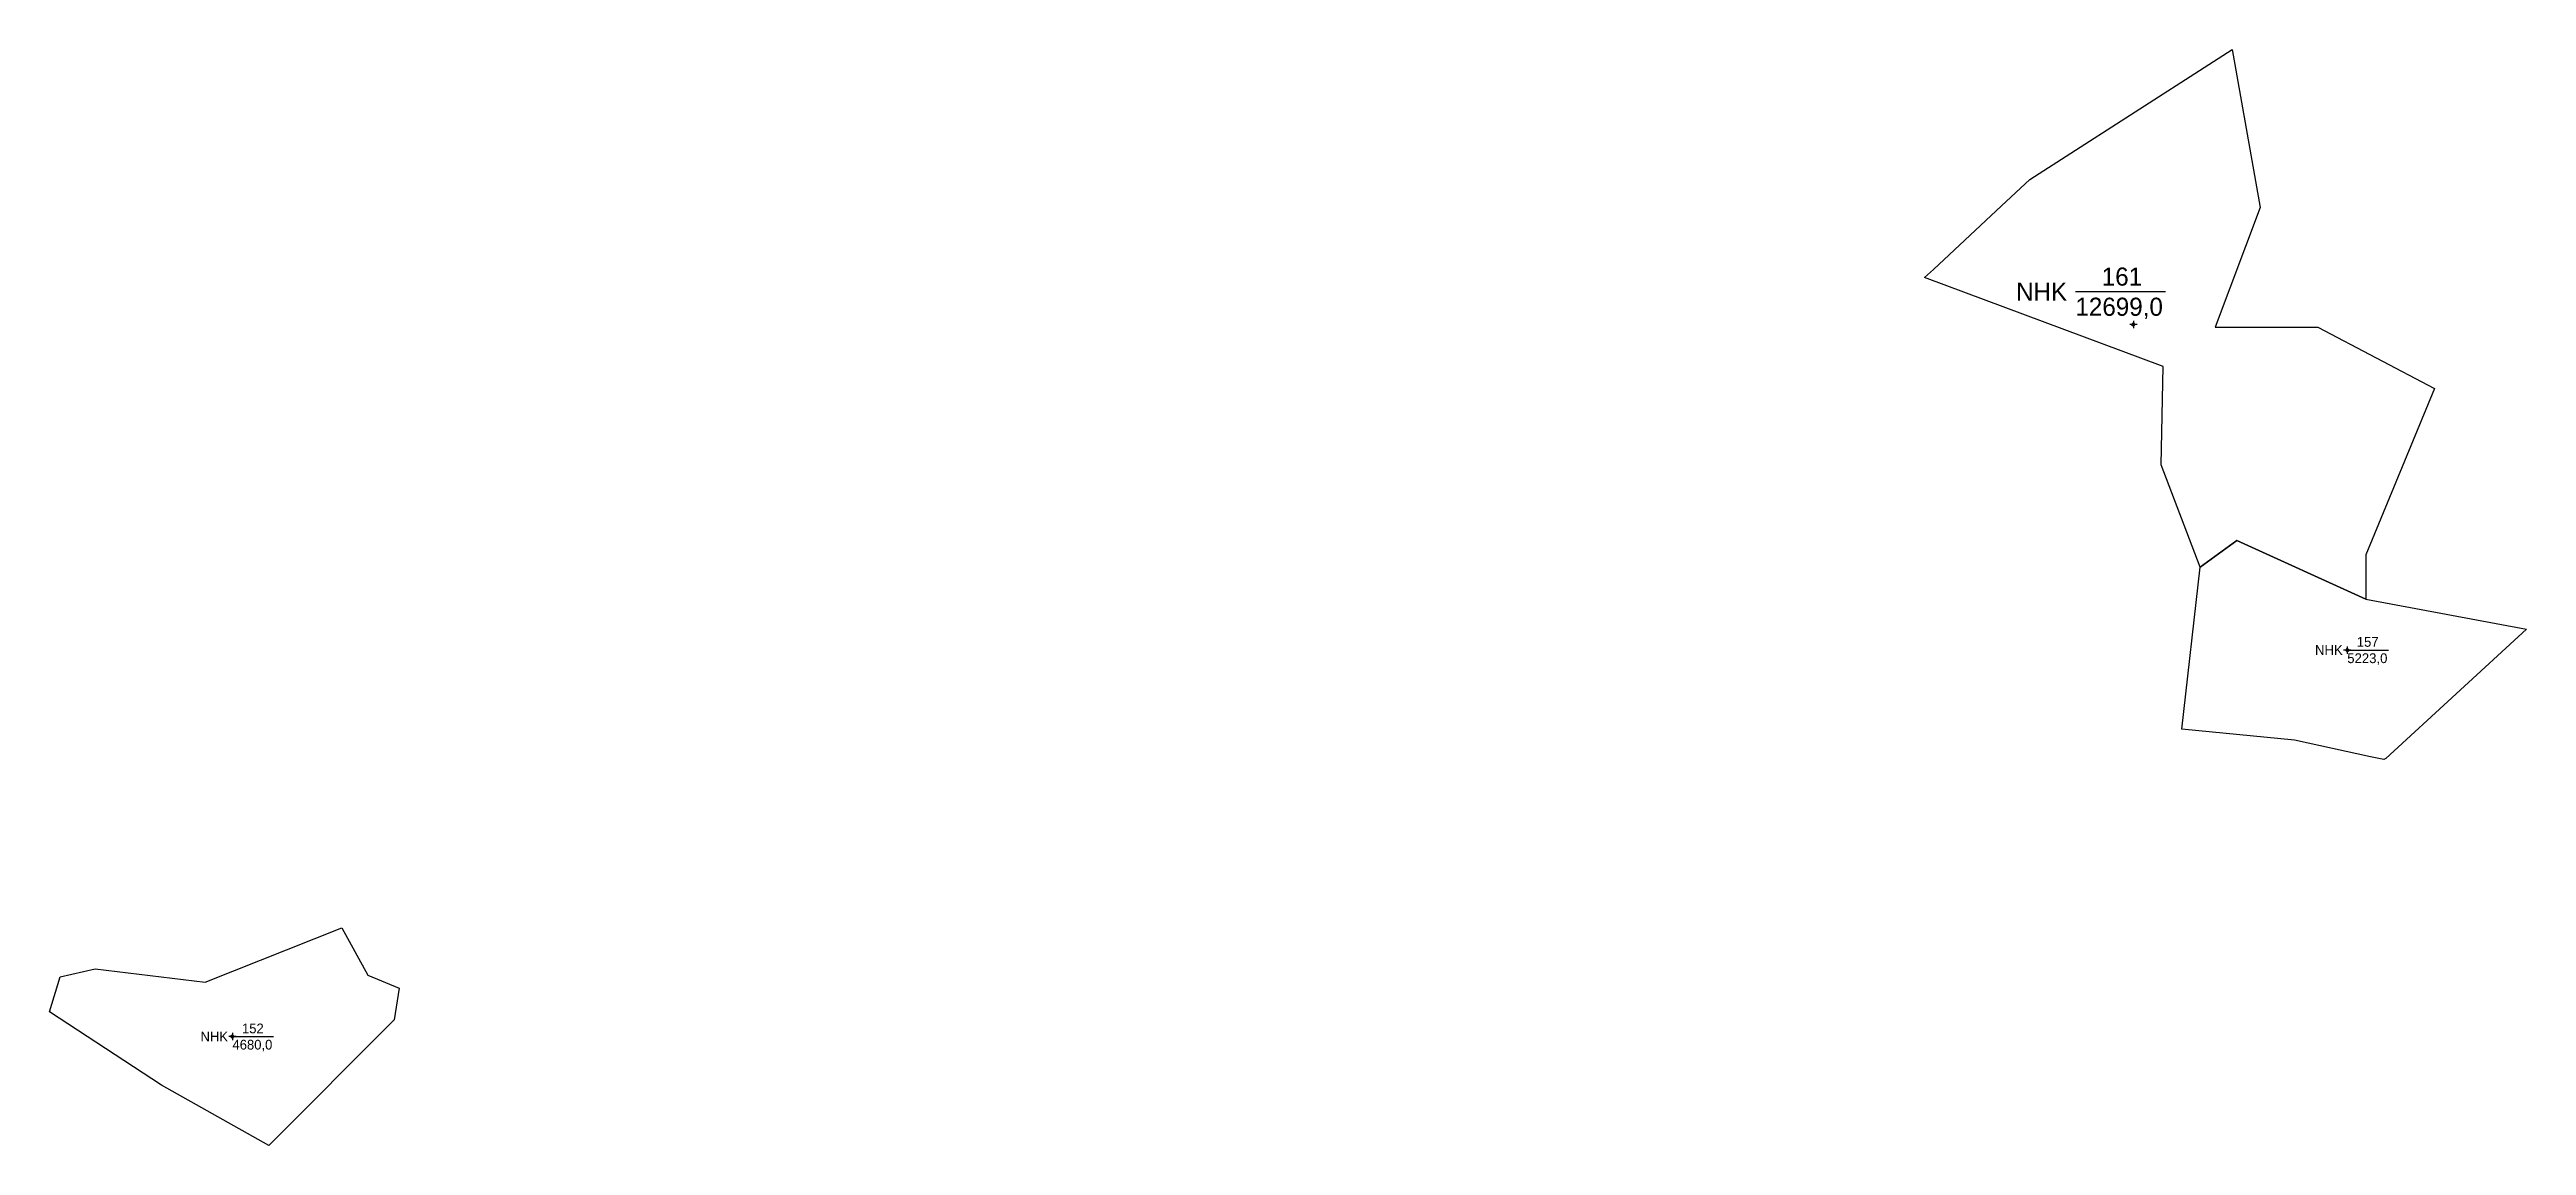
# Model space of a CAD drawing. Extents: x 546475 to 549288, y 1824344 to 1826332.
# Drawn here: x 546475 to 547324, y 1825957 to 1826332 of the extents above; entities that cross this region are included whole.
import ezdxf

# ---------------------------------------------------------------- set-up
doc = ezdxf.new("R2010")
doc.units = 0
for name, color, linetype in [('Level 11', 7, 'Continuous'), ('Level 13', 7, 'Continuous'), ('Level 30', 7, 'Continuous')]:
    doc.layers.add(name, color=color, linetype=linetype)

msp = doc.modelspace()

# ---------------------------------------------------------------- texts
at = {"layer": 'Level 13'}
for s, height, p in [('NHK', 6.202, (547149.03, 1826245.83)), ('161', 6.202, (547178.4, 1826250.99)), ('12699,0', 6.202, (547169.38, 1826240.66)), ('NHK', 3.364, (547251.49, 1826124.52)), ('5223,0', 3.364, (547262.53, 1826121.72)), ('157', 3.364, (547265.79, 1826127.32)), ('152', 3.34, (546541.12, 1825994.95)), ('NHK', 3.34, (546526.91, 1825992.17)), ('4680,0', 3.34, (546537.87, 1825989.39))]:
    msp.add_text(s, height=height, dxfattribs=at).set_placement(p)

# ---------------------------------------------------------------- linework, layer by layer
at = {"layer": 'Level 11'}
for p, q in [((547188.61, 1826237.72), (547187.99, 1826237.72)), ((547189.24, 1826238.34), (547188.61, 1826237.72)), ((547188.61, 1826237.72), (547189.24, 1826237.09)), ((547189.24, 1826238.97), (547189.24, 1826238.34)), ((547189.86, 1826237.72), (547189.24, 1826238.34)), ((547189.24, 1826237.09), (547189.86, 1826237.72)), ((547189.24, 1826237.09), (547189.24, 1826236.47)), ((547190.49, 1826237.72), (547189.86, 1826237.72)), ((547261.91, 1826126.2), (547261.28, 1826126.2)), ((547262.53, 1826126.82), (547261.91, 1826126.2)), ((547261.91, 1826126.2), (547262.53, 1826125.57)), ((547262.53, 1826127.45), (547262.53, 1826126.82)), ((547263.16, 1826126.2), (547262.53, 1826126.82)), ((547262.53, 1826125.57), (547263.16, 1826126.2)), ((547262.53, 1826125.57), (547262.53, 1826124.95)), ((547263.78, 1826126.2), (547263.16, 1826126.2)), ((546537.24, 1825993.84), (546536.62, 1825993.84)), ((546537.87, 1825994.47), (546537.24, 1825993.84)), ((546537.24, 1825993.84), (546537.87, 1825993.22)), ((546537.87, 1825995.09), (546537.87, 1825994.47)), ((546538.49, 1825993.84), (546537.87, 1825994.47)), ((546537.87, 1825993.22), (546538.49, 1825993.84)), ((546537.87, 1825993.22), (546537.87, 1825992.59)), ((546539.12, 1825993.84), (546538.49, 1825993.84))]:
    msp.add_line(p, q, dxfattribs=at)
for centre in [(547189.24, 1826237.72), (547262.53, 1826126.2), (546537.87, 1825993.84)]:
    msp.add_circle(centre, 0.15, dxfattribs=at)
at = {"layer": 'Level 13'}
for p, q in [((547169.38, 1826248.93), (547200.27, 1826248.93)), ((547262.53, 1826126.2), (547276.67, 1826126.2)), ((546537.87, 1825993.84), (546551.91, 1825993.84))]:
    msp.add_line(p, q, dxfattribs=at)
at = {"layer": 'Level 30'}
for points in [[(547212.08, 1826154.55), (547198.78, 1826189.64), (547199.48, 1826223.35), (547117.72, 1826253.77), (547120.72, 1826256.57), (547144.02, 1826278.31), (547153.72, 1826287.37), (547185.08, 1826307.47), (547219.89, 1826329.78), (547223.08, 1826331.83), (547232.67, 1826277.73), (547217.28, 1826236.77), (547252.5, 1826236.82), (547292.43, 1826215.79), (547268.95, 1826158.83), (547268.85, 1826143.61), (547224.64, 1826163.76)], [(547268.85, 1826143.61), (547323.94, 1826133.36), (547275.8, 1826089.08), (547275.06, 1826088.66), (547270.47, 1826089.66), (547244.45, 1826095.35), (547205.86, 1826099.12), (547212.08, 1826154.55), (547224.64, 1826163.76)], [(546594.98, 1826010.38), (546593.32, 1825999.56), (546550.33, 1825956.56), (546513.58, 1825977.18), (546475.18, 1826002.32), (546478.87, 1826014.26), (546490.87, 1826017), (546528.47, 1826012.47), (546575.36, 1826031.12), (546584.24, 1826014.92)]]:
    msp.add_lwpolyline(points, close=True, dxfattribs=at)

msp.set_redraw_order([(e.dxf.handle, doc.entitydb.next_handle()) for e in msp.query("TEXT MTEXT ATTDEF DIMENSION ARC_DIMENSION")])  # texts and dimensions are drawn at this point

doc.saveas('drawing.dxf')
